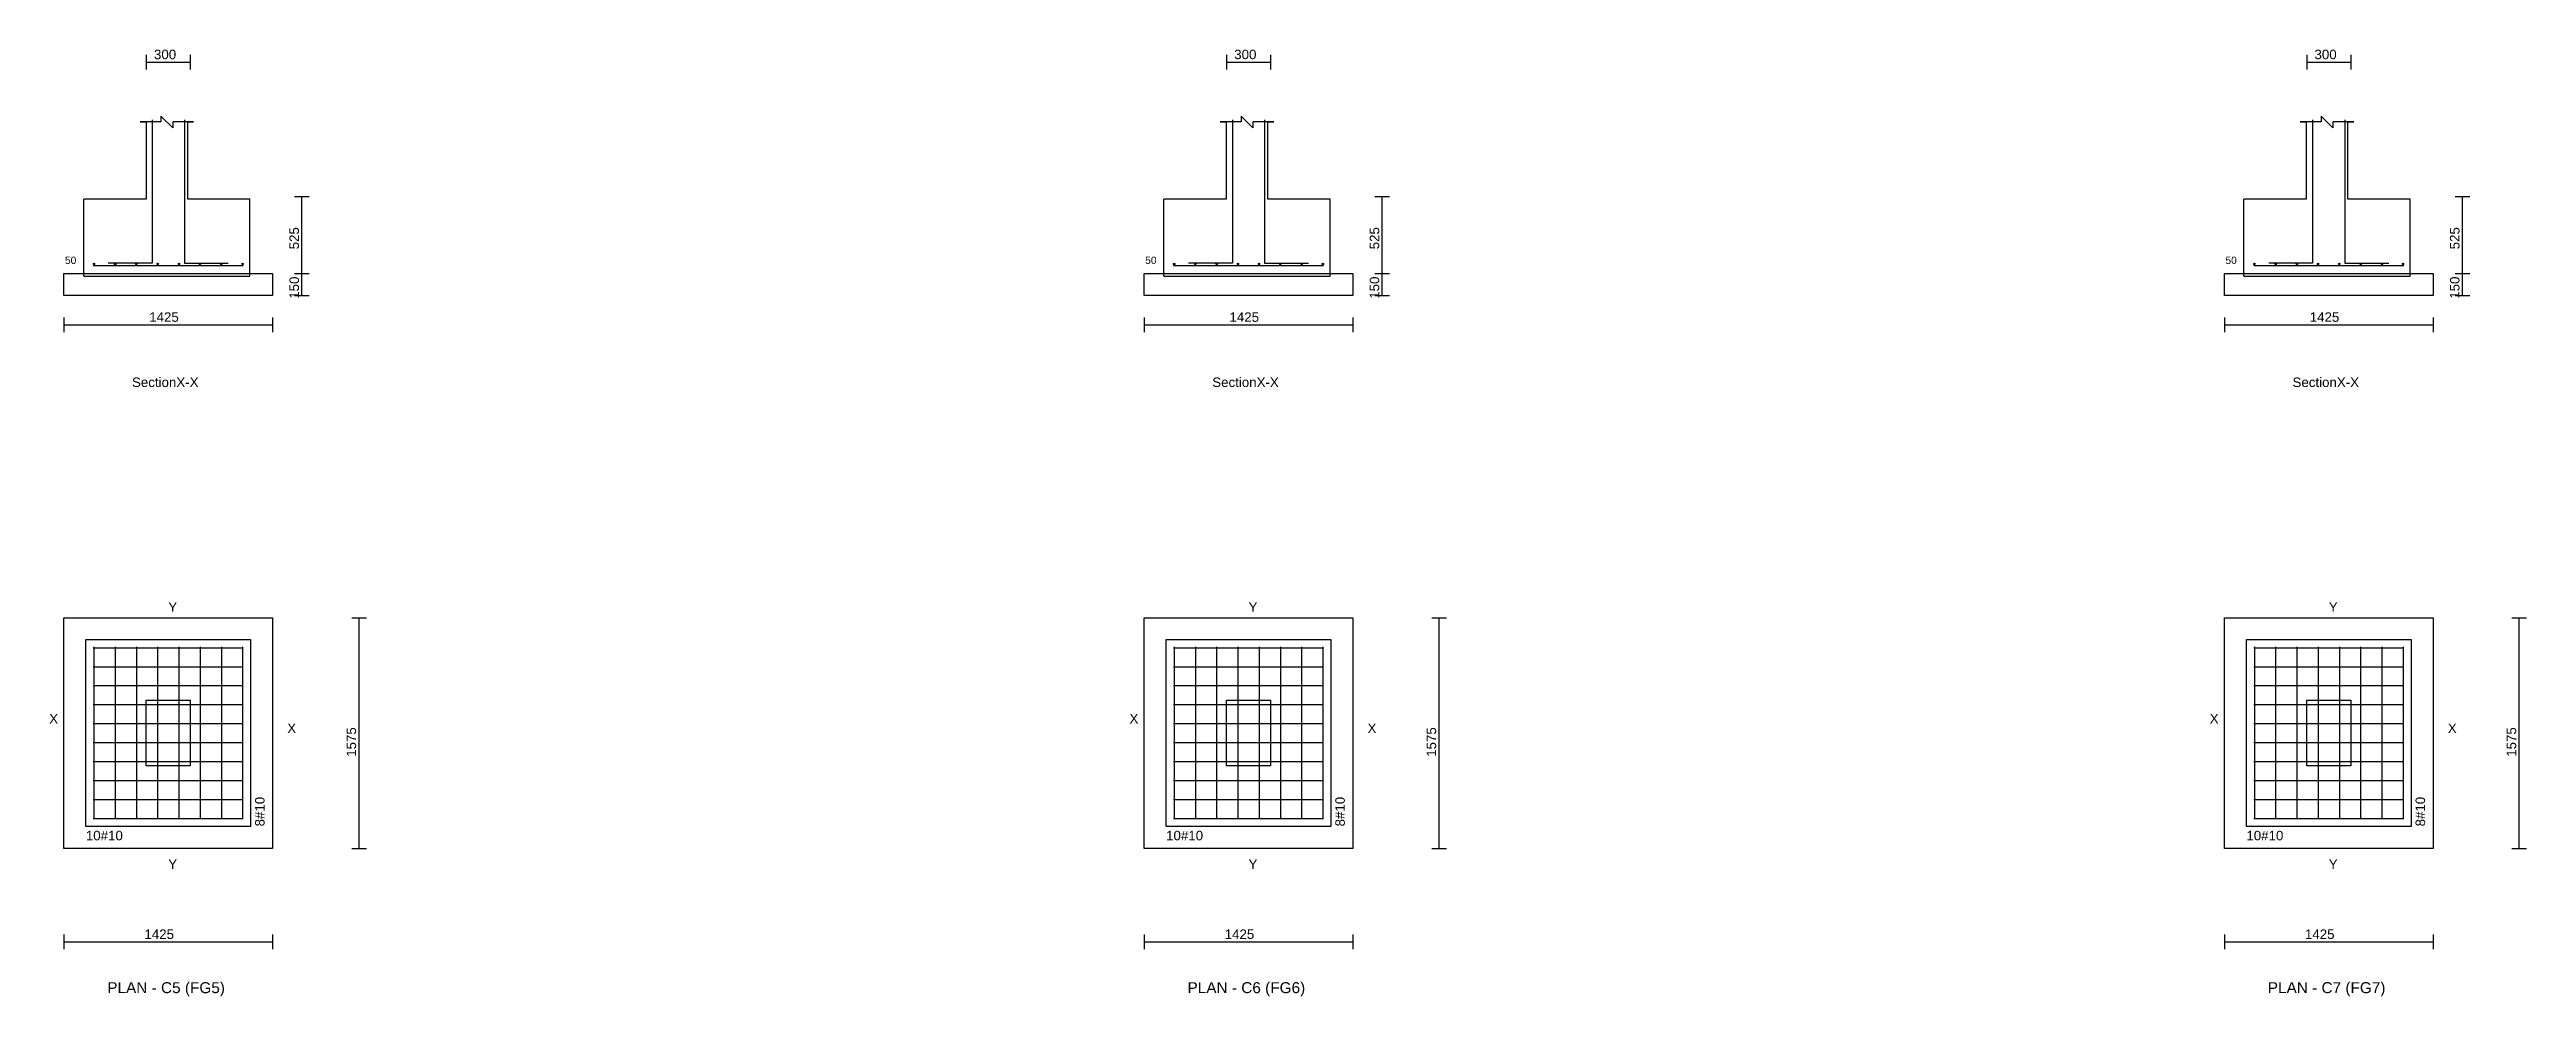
# Model space of a CAD drawing. Extents: x 0 to 27, y -1 to 285.
# Drawn here: x 0.25 to 17.16, y 14.65 to 21.12 of the extents above; entities that cross this region are included whole.
import ezdxf
from ezdxf.enums import TextEntityAlignment as Align

# ---------------------------------------------------------------- set-up
doc = ezdxf.new("R2010")
doc.units = 0
for name, color, linetype in [('Bottom_Cover', 7, 'CONTINUOUS'), ('Column_Bars', 4, 'CONTINUOUS'), ('Column_Dimension', 7, 'CONTINUOUS'), ('Columns', 4, 'CONTINUOUS'), ('dim_all', 7, 'CONTINUOUS'), ('Footing_Plan', 7, 'CONTINUOUS'), ('PCC', 2, 'CONTINUOUS'), ('PCC_Depth', 7, 'CONTINUOUS'), ('Pcc_Plan', 2, 'CONTINUOUS'), ('Plan', 7, 'CONTINUOUS'), ('Plan_Rf_Xdir', 1, 'CONTINUOUS'), ('Plan_Rf_Ydir', 3, 'CONTINUOUS'), ('Section', 2, 'CONTINUOUS'), ('SectionName', 3, 'CONTINUOUS'), ('Sectn_Rf_Xdir', 1, 'CONTINUOUS'), ('Sectn_Rf_Ydir', 3, 'CONTINUOUS'), ('Total_Depth', 7, 'CONTINUOUS'), ('X_Dimension', 7, 'CONTINUOUS')]:
    doc.layers.add(name, color=color, linetype=linetype)
doc.styles.add('STRUDS_Arial', font='ARIAL.TTF', dxfattribs={"height": 0.04})

msp = doc.modelspace()

# ---------------------------------------------------------------- texts
at = {"layer": 'Bottom_Cover', "style": 'STRUDS_Arial'}
for p in [(0.3571, 19.6525), (7.7321, 19.6525), (15.1071, 19.6525)]:
    msp.add_text('50', height=0.05, dxfattribs=at).set_placement(p)
at = {"layer": 'Column_Dimension', "style": 'STRUDS_Arial'}
for p in [(0.965, 21.0506), (8.34, 21.0506), (15.715, 21.0506)]:
    msp.add_text('300', height=0.065, dxfattribs=at).set_placement(p)
at = {"layer": 'dim_all', "style": 'STRUDS_Arial'}
for p in [(2.34495, 16.2875), (9.71858, 16.2875), (17.0922, 16.2875)]:
    msp.add_text('1575 ', height=0.065, rotation=90, dxfattribs=at).set_placement(p)
for p in [(0.9, 15.044), (8.275, 15.044), (15.65, 15.044)]:
    msp.add_text('1425 ', height=0.065, dxfattribs=at).set_placement(p)
at = {"layer": 'PCC_Depth', "style": 'STRUDS_Arial'}
for p in [(1.955, 19.415), (9.33, 19.415), (16.705, 19.415)]:
    msp.add_text('150', height=0.065, rotation=90, dxfattribs=at).set_placement(p)
at = {"layer": 'Plan', "style": 'STRUDS_Arial'}
for s, p in [('PLAN - C5 (FG5) ', (1.0625, 14.674)), ('PLAN - C6 (FG6) ', (8.4375, 14.674)), ('PLAN - C7 (FG7) ', (15.8125, 14.674))]:
    msp.add_text(s, height=0.075, dxfattribs=at).set_placement(p, align=Align.CENTER)
at = {"layer": 'Plan_Rf_Xdir', "style": 'STRUDS_Arial'}
for p in [(0.5, 15.7175), (7.875, 15.7175), (15.25, 15.7175)]:
    msp.add_text('10#10', height=0.065, dxfattribs=at).set_placement(p)
at = {"layer": 'Plan_Rf_Ydir', "style": 'STRUDS_Arial'}
for p in [(1.72, 15.8125), (9.095, 15.8125), (16.47, 15.8125)]:
    msp.add_text('8#10', height=0.065, rotation=90, dxfattribs=at).set_placement(p)
at = {"layer": 'Section', "style": 'STRUDS_Arial'}
for p in [(0.815, 18.8125), (8.19, 18.8125), (15.565, 18.8125)]:
    msp.add_text('SectionX-X', height=0.065, dxfattribs=at).set_placement(p)
at = {"layer": 'SectionName', "style": 'STRUDS_Arial'}
for s, p in [('Y', (1.0625, 17.2775)), ('Y', (8.4375, 17.2775)), ('Y', (15.8125, 17.2775)), ('X', (0.25, 16.515)), ('X', (7.625, 16.515)), ('X', (15, 16.515)), ('X', (1.875, 16.45)), ('X', (9.25, 16.45)), ('X', (16.625, 16.45)), ('Y', (1.0625, 15.5225)), ('Y', (8.4375, 15.5225)), ('Y', (15.8125, 15.5225))]:
    msp.add_text(s, height=0.065, dxfattribs=at).set_placement(p)
at = {"layer": 'Total_Depth', "style": 'STRUDS_Arial'}
for p in [(1.955, 19.7525), (9.33, 19.7525), (16.705, 19.7525)]:
    msp.add_text('525', height=0.065, rotation=90, dxfattribs=at).set_placement(p)
at = {"layer": 'X_Dimension', "style": 'STRUDS_Arial'}
for p in [(0.9325, 19.2575), (8.3075, 19.2575), (15.6825, 19.2575)]:
    msp.add_text('1425', height=0.065, dxfattribs=at).set_placement(p)

# ---------------------------------------------------------------- linework, layer by layer
at = {"layer": 'Column_Bars'}
for p, q in [((0.9525, 20.6375), (0.9525, 19.6575)), ((1.1725, 20.6375), (1.1725, 19.6575)), ((8.3275, 20.6375), (8.3275, 19.6575)), ((8.5475, 20.6375), (8.5475, 19.6575)), ((15.7025, 20.6375), (15.7025, 19.6575)), ((15.9225, 20.6375), (15.9225, 19.6575)), ((0.9525, 19.6575), (0.6525, 19.6575)), ((1.1725, 19.6575), (1.4725, 19.6575)), ((8.3275, 19.6575), (8.0275, 19.6575)), ((8.5475, 19.6575), (8.8475, 19.6575)), ((15.7025, 19.6575), (15.4025, 19.6575)), ((15.9225, 19.6575), (16.2225, 19.6575))]:
    msp.add_line(p, q, dxfattribs=at)
at = {"layer": 'Columns'}
for p, q in [((0.9125, 16.225), (0.9125, 16.675)), ((0.9125, 16.675), (1.2125, 16.675)), ((1.2125, 16.675), (1.2125, 16.225)), ((8.2875, 16.225), (8.2875, 16.675)), ((8.2875, 16.675), (8.5875, 16.675)), ((8.5875, 16.675), (8.5875, 16.225)), ((15.6625, 16.225), (15.6625, 16.675)), ((15.6625, 16.675), (15.9625, 16.675)), ((15.9625, 16.675), (15.9625, 16.225)), ((1.2125, 16.225), (0.9125, 16.225)), ((8.5875, 16.225), (8.2875, 16.225)), ((15.9625, 16.225), (15.6625, 16.225))]:
    msp.add_line(p, q, dxfattribs=at)
at = {"layer": 'dim_all'}
for p, q in [((0.9125, 21.0806), (0.9125, 20.9806)), ((0.9125, 21.0306), (1.2125, 21.0306)), ((1.2125, 21.0806), (1.2125, 20.9806)), ((8.2875, 21.0806), (8.2875, 20.9806)), ((8.2875, 21.0306), (8.5875, 21.0306)), ((8.5875, 21.0806), (8.5875, 20.9806)), ((15.6625, 21.0806), (15.6625, 20.9806)), ((15.6625, 21.0306), (15.9625, 21.0306)), ((15.9625, 21.0806), (15.9625, 20.9806)), ((1.925, 20.1125), (2.025, 20.1125)), ((1.975, 19.5875), (1.975, 20.1125)), ((9.3, 20.1125), (9.4, 20.1125)), ((9.35, 19.5875), (9.35, 20.1125)), ((16.675, 20.1125), (16.775, 20.1125)), ((16.725, 19.5875), (16.725, 20.1125)), ((1.925, 19.5875), (2.025, 19.5875)), ((1.925, 19.5875), (2.025, 19.5875)), ((1.975, 19.4375), (1.975, 19.5875)), ((9.3, 19.5875), (9.4, 19.5875)), ((9.3, 19.5875), (9.4, 19.5875)), ((9.35, 19.4375), (9.35, 19.5875)), ((16.675, 19.5875), (16.775, 19.5875)), ((16.675, 19.5875), (16.775, 19.5875)), ((16.725, 19.4375), (16.725, 19.5875)), ((0.35, 19.2875), (0.35, 19.1875)), ((1.775, 19.2875), (1.775, 19.1875)), ((1.925, 19.4375), (2.025, 19.4375)), ((7.725, 19.2875), (7.725, 19.1875)), ((9.15, 19.2875), (9.15, 19.1875)), ((9.3, 19.4375), (9.4, 19.4375)), ((15.1, 19.2875), (15.1, 19.1875)), ((16.525, 19.2875), (16.525, 19.1875)), ((16.675, 19.4375), (16.775, 19.4375)), ((0.35, 19.2375), (1.775, 19.2375)), ((7.725, 19.2375), (9.15, 19.2375)), ((15.1, 19.2375), (16.525, 19.2375)), ((2.31495, 17.2375), (2.41495, 17.2375)), ((2.36495, 15.6625), (2.36495, 17.2375)), ((9.68858, 17.2375), (9.78858, 17.2375)), ((9.73858, 15.6625), (9.73858, 17.2375)), ((17.0622, 17.2375), (17.1622, 17.2375)), ((17.1122, 15.6625), (17.1122, 17.2375)), ((2.31495, 15.6625), (2.41495, 15.6625)), ((9.68858, 15.6625), (9.78858, 15.6625)), ((17.0622, 15.6625), (17.1622, 15.6625)), ((0.35, 15.074), (0.35, 14.974)), ((1.775, 15.074), (1.775, 14.974)), ((7.725, 15.074), (7.725, 14.974)), ((9.15, 15.074), (9.15, 14.974)), ((15.1, 15.074), (15.1, 14.974)), ((16.525, 15.074), (16.525, 14.974)), ((0.35, 15.024), (1.775, 15.024)), ((7.725, 15.024), (9.15, 15.024)), ((15.1, 15.024), (16.525, 15.024))]:
    msp.add_line(p, q, dxfattribs=at)
at = {"layer": 'Footing_Plan'}
for p, q in [((0.5, 15.8125), (0.5, 17.0875)), ((0.5, 17.0875), (1.625, 17.0875)), ((1.625, 17.0875), (1.625, 15.8125)), ((7.875, 15.8125), (7.875, 17.0875)), ((7.875, 17.0875), (9, 17.0875)), ((9, 17.0875), (9, 15.8125)), ((15.25, 15.8125), (15.25, 17.0875)), ((15.25, 17.0875), (16.375, 17.0875)), ((16.375, 17.0875), (16.375, 15.8125)), ((1.625, 15.8125), (0.5, 15.8125)), ((9, 15.8125), (7.875, 15.8125)), ((16.375, 15.8125), (15.25, 15.8125))]:
    msp.add_line(p, q, dxfattribs=at)
at = {"layer": 'PCC'}
for p, q in [((0.35, 19.4375), (0.35, 19.5875)), ((0.35, 19.5875), (1.775, 19.5875)), ((0.35, 19.4375), (0.35, 19.5875)), ((0.35, 19.5875), (1.775, 19.5875)), ((1.775, 19.5875), (1.775, 19.4375)), ((1.775, 19.5875), (1.775, 19.4375)), ((7.725, 19.4375), (7.725, 19.5875)), ((7.725, 19.5875), (9.15, 19.5875)), ((7.725, 19.4375), (7.725, 19.5875)), ((7.725, 19.5875), (9.15, 19.5875)), ((9.15, 19.5875), (9.15, 19.4375)), ((9.15, 19.5875), (9.15, 19.4375)), ((15.1, 19.4375), (15.1, 19.5875)), ((15.1, 19.5875), (16.525, 19.5875)), ((15.1, 19.4375), (15.1, 19.5875)), ((15.1, 19.5875), (16.525, 19.5875)), ((16.525, 19.5875), (16.525, 19.4375)), ((16.525, 19.5875), (16.525, 19.4375)), ((1.775, 19.4375), (0.35, 19.4375)), ((1.775, 19.4375), (0.35, 19.4375)), ((9.15, 19.4375), (7.725, 19.4375)), ((9.15, 19.4375), (7.725, 19.4375)), ((16.525, 19.4375), (15.1, 19.4375)), ((16.525, 19.4375), (15.1, 19.4375))]:
    msp.add_line(p, q, dxfattribs=at)
at = {"layer": 'Pcc_Plan'}
for p, q in [((0.35, 15.6625), (0.35, 17.2375)), ((0.35, 17.2375), (1.775, 17.2375)), ((1.775, 17.2375), (1.775, 15.6625)), ((7.725, 15.6625), (7.725, 17.2375)), ((7.725, 17.2375), (9.15, 17.2375)), ((9.15, 17.2375), (9.15, 15.6625)), ((15.1, 15.6625), (15.1, 17.2375)), ((15.1, 17.2375), (16.525, 17.2375)), ((16.525, 17.2375), (16.525, 15.6625)), ((1.775, 15.6625), (0.35, 15.6625)), ((9.15, 15.6625), (7.725, 15.6625)), ((16.525, 15.6625), (15.1, 15.6625))]:
    msp.add_line(p, q, dxfattribs=at)
at = {"layer": 'Plan_Rf_Xdir'}
for p, q in [((0.55, 17.0325), (1.575, 17.0325)), ((7.925, 17.0325), (8.95, 17.0325)), ((15.3, 17.0325), (16.325, 17.0325)), ((0.55, 16.9031), (1.575, 16.9031)), ((0.55, 16.7736), (1.575, 16.7736)), ((7.925, 16.9031), (8.95, 16.9031)), ((7.925, 16.7736), (8.95, 16.7736)), ((15.3, 16.9031), (16.325, 16.9031)), ((15.3, 16.7736), (16.325, 16.7736)), ((0.55, 16.6442), (1.575, 16.6442)), ((7.925, 16.6442), (8.95, 16.6442)), ((15.3, 16.6442), (16.325, 16.6442)), ((0.55, 16.5147), (1.575, 16.5147)), ((7.925, 16.5147), (8.95, 16.5147)), ((15.3, 16.5147), (16.325, 16.5147)), ((0.55, 16.3853), (1.575, 16.3853)), ((0.55, 16.2558), (1.575, 16.2558)), ((7.925, 16.3853), (8.95, 16.3853)), ((7.925, 16.2558), (8.95, 16.2558)), ((15.3, 16.3853), (16.325, 16.3853)), ((15.3, 16.2558), (16.325, 16.2558)), ((0.55, 16.1264), (1.575, 16.1264)), ((7.925, 16.1264), (8.95, 16.1264)), ((15.3, 16.1264), (16.325, 16.1264)), ((0.55, 15.9969), (1.575, 15.9969)), ((7.925, 15.9969), (8.95, 15.9969)), ((15.3, 15.9969), (16.325, 15.9969)), ((0.55, 15.8675), (1.575, 15.8675)), ((7.925, 15.8675), (8.95, 15.8675)), ((15.3, 15.8675), (16.325, 15.8675))]:
    msp.add_line(p, q, dxfattribs=at)
at = {"layer": 'Plan_Rf_Ydir'}
for p, q in [((0.555, 17.0375), (0.555, 15.8625)), ((0.7, 17.0375), (0.7, 15.8625)), ((0.845, 17.0375), (0.845, 15.8625)), ((0.99, 17.0375), (0.99, 15.8625)), ((1.135, 17.0375), (1.135, 15.8625)), ((1.28, 17.0375), (1.28, 15.8625)), ((1.425, 17.0375), (1.425, 15.8625)), ((1.57, 17.0375), (1.57, 15.8625)), ((7.93, 17.0375), (7.93, 15.8625)), ((8.075, 17.0375), (8.075, 15.8625)), ((8.22, 17.0375), (8.22, 15.8625)), ((8.365, 17.0375), (8.365, 15.8625)), ((8.51, 17.0375), (8.51, 15.8625)), ((8.655, 17.0375), (8.655, 15.8625)), ((8.8, 17.0375), (8.8, 15.8625)), ((8.945, 17.0375), (8.945, 15.8625)), ((15.305, 17.0375), (15.305, 15.8625)), ((15.45, 17.0375), (15.45, 15.8625)), ((15.595, 17.0375), (15.595, 15.8625)), ((15.74, 17.0375), (15.74, 15.8625)), ((15.885, 17.0375), (15.885, 15.8625)), ((16.03, 17.0375), (16.03, 15.8625)), ((16.175, 17.0375), (16.175, 15.8625)), ((16.32, 17.0375), (16.32, 15.8625))]:
    msp.add_line(p, q, dxfattribs=at)
at = {"layer": 'Section'}
for p, q in [((1.09389, 20.5814), (1.01286, 20.6624)), ((1.01286, 20.6624), (1.01286, 20.6219)), ((8.46752, 20.5814), (8.3865, 20.6624)), ((8.3865, 20.6624), (8.3865, 20.6219)), ((15.8412, 20.5814), (15.7601, 20.6624)), ((15.7601, 20.6624), (15.7601, 20.6219)), ((0.91158, 20.6219), (0.87106, 20.6219)), ((0.87106, 20.6219), (0.91158, 20.6219)), ((1.01286, 20.6219), (0.91158, 20.6219)), ((0.91158, 20.6219), (0.91158, 20.0952)), ((1.19518, 20.6219), (1.09389, 20.6219)), ((1.09389, 20.6219), (1.09389, 20.5814)), ((1.19518, 20.0952), (1.19518, 20.6219)), ((1.19518, 20.6219), (1.23569, 20.6219)), ((1.23569, 20.6219), (1.19518, 20.6219)), ((8.28521, 20.6219), (8.24469, 20.6219)), ((8.24469, 20.6219), (8.28521, 20.6219)), ((8.3865, 20.6219), (8.28521, 20.6219)), ((8.28521, 20.6219), (8.28521, 20.0952)), ((8.56881, 20.6219), (8.46752, 20.6219)), ((8.46752, 20.6219), (8.46752, 20.5814)), ((8.56881, 20.0952), (8.56881, 20.6219)), ((8.56881, 20.6219), (8.60932, 20.6219)), ((8.60932, 20.6219), (8.56881, 20.6219)), ((15.6588, 20.6219), (15.6183, 20.6219)), ((15.6183, 20.6219), (15.6588, 20.6219)), ((15.7601, 20.6219), (15.6588, 20.6219)), ((15.6588, 20.6219), (15.6588, 20.0952)), ((15.9424, 20.6219), (15.8412, 20.6219)), ((15.8412, 20.6219), (15.8412, 20.5814)), ((15.9424, 20.0952), (15.9424, 20.6219)), ((15.9424, 20.6219), (15.983, 20.6219)), ((15.983, 20.6219), (15.9424, 20.6219)), ((0.91158, 20.0952), (0.48617, 20.0952)), ((0.48617, 19.5685), (0.48617, 20.0952)), ((0.91158, 20.0952), (0.91158, 20.0952)), ((0.91158, 20.0952), (0.91158, 20.0952)), ((0.91158, 20.0952), (0.91158, 20.0952)), ((1.62058, 20.0952), (1.19518, 20.0952)), ((1.19518, 20.0952), (1.19518, 20.0952)), ((1.19518, 20.0952), (1.19518, 20.0952)), ((1.19518, 20.0952), (1.19518, 20.0952)), ((1.62058, 19.5685), (1.62058, 20.0952)), ((8.28521, 20.0952), (7.85981, 20.0952)), ((7.85981, 19.5685), (7.85981, 20.0952)), ((8.28521, 20.0952), (8.28521, 20.0952)), ((8.28521, 20.0952), (8.28521, 20.0952)), ((8.28521, 20.0952), (8.28521, 20.0952)), ((8.99421, 20.0952), (8.56881, 20.0952)), ((8.56881, 20.0952), (8.56881, 20.0952)), ((8.56881, 20.0952), (8.56881, 20.0952)), ((8.56881, 20.0952), (8.56881, 20.0952)), ((8.99421, 19.5685), (8.99421, 20.0952)), ((15.6588, 20.0952), (15.2334, 20.0952)), ((15.2334, 19.5685), (15.2334, 20.0952)), ((15.6588, 20.0952), (15.6588, 20.0952)), ((15.6588, 20.0952), (15.6588, 20.0952)), ((15.6588, 20.0952), (15.6588, 20.0952)), ((16.3678, 20.0952), (15.9424, 20.0952)), ((15.9424, 20.0952), (15.9424, 20.0952)), ((15.9424, 20.0952), (15.9424, 20.0952)), ((15.9424, 20.0952), (15.9424, 20.0952)), ((16.3678, 19.5685), (16.3678, 20.0952)), ((0.48617, 19.5685), (1.62058, 19.5685)), ((7.85981, 19.5685), (8.99421, 19.5685)), ((15.2334, 19.5685), (16.3678, 19.5685))]:
    msp.add_line(p, q, dxfattribs=at)
at = {"layer": 'Sectn_Rf_Xdir'}
for p, q in [((0.55, 19.6425), (1.575, 19.6425)), ((7.925, 19.6425), (8.95, 19.6425)), ((15.3, 19.6425), (16.325, 19.6425))]:
    msp.add_line(p, q, dxfattribs=at)
at = {"layer": 'Sectn_Rf_Ydir'}
for centre in [(0.555, 19.6525), (0.7, 19.6525), (0.845, 19.6525), (0.99, 19.6525), (1.135, 19.6525), (1.28, 19.6525), (1.425, 19.6525), (1.57, 19.6525), (7.93, 19.6525), (8.075, 19.6525), (8.22, 19.6525), (8.365, 19.6525), (8.51, 19.6525), (8.655, 19.6525), (8.8, 19.6525), (8.945, 19.6525), (15.305, 19.6525), (15.45, 19.6525), (15.595, 19.6525), (15.74, 19.6525), (15.885, 19.6525), (16.03, 19.6525), (16.175, 19.6525), (16.32, 19.6525)]:
    msp.add_circle(centre, 0.005, dxfattribs=at)

msp.set_redraw_order([(e.dxf.handle, doc.entitydb.next_handle()) for e in msp.query("TEXT MTEXT ATTDEF DIMENSION ARC_DIMENSION")])  # texts and dimensions are drawn at this point

doc.saveas('drawing.dxf')
